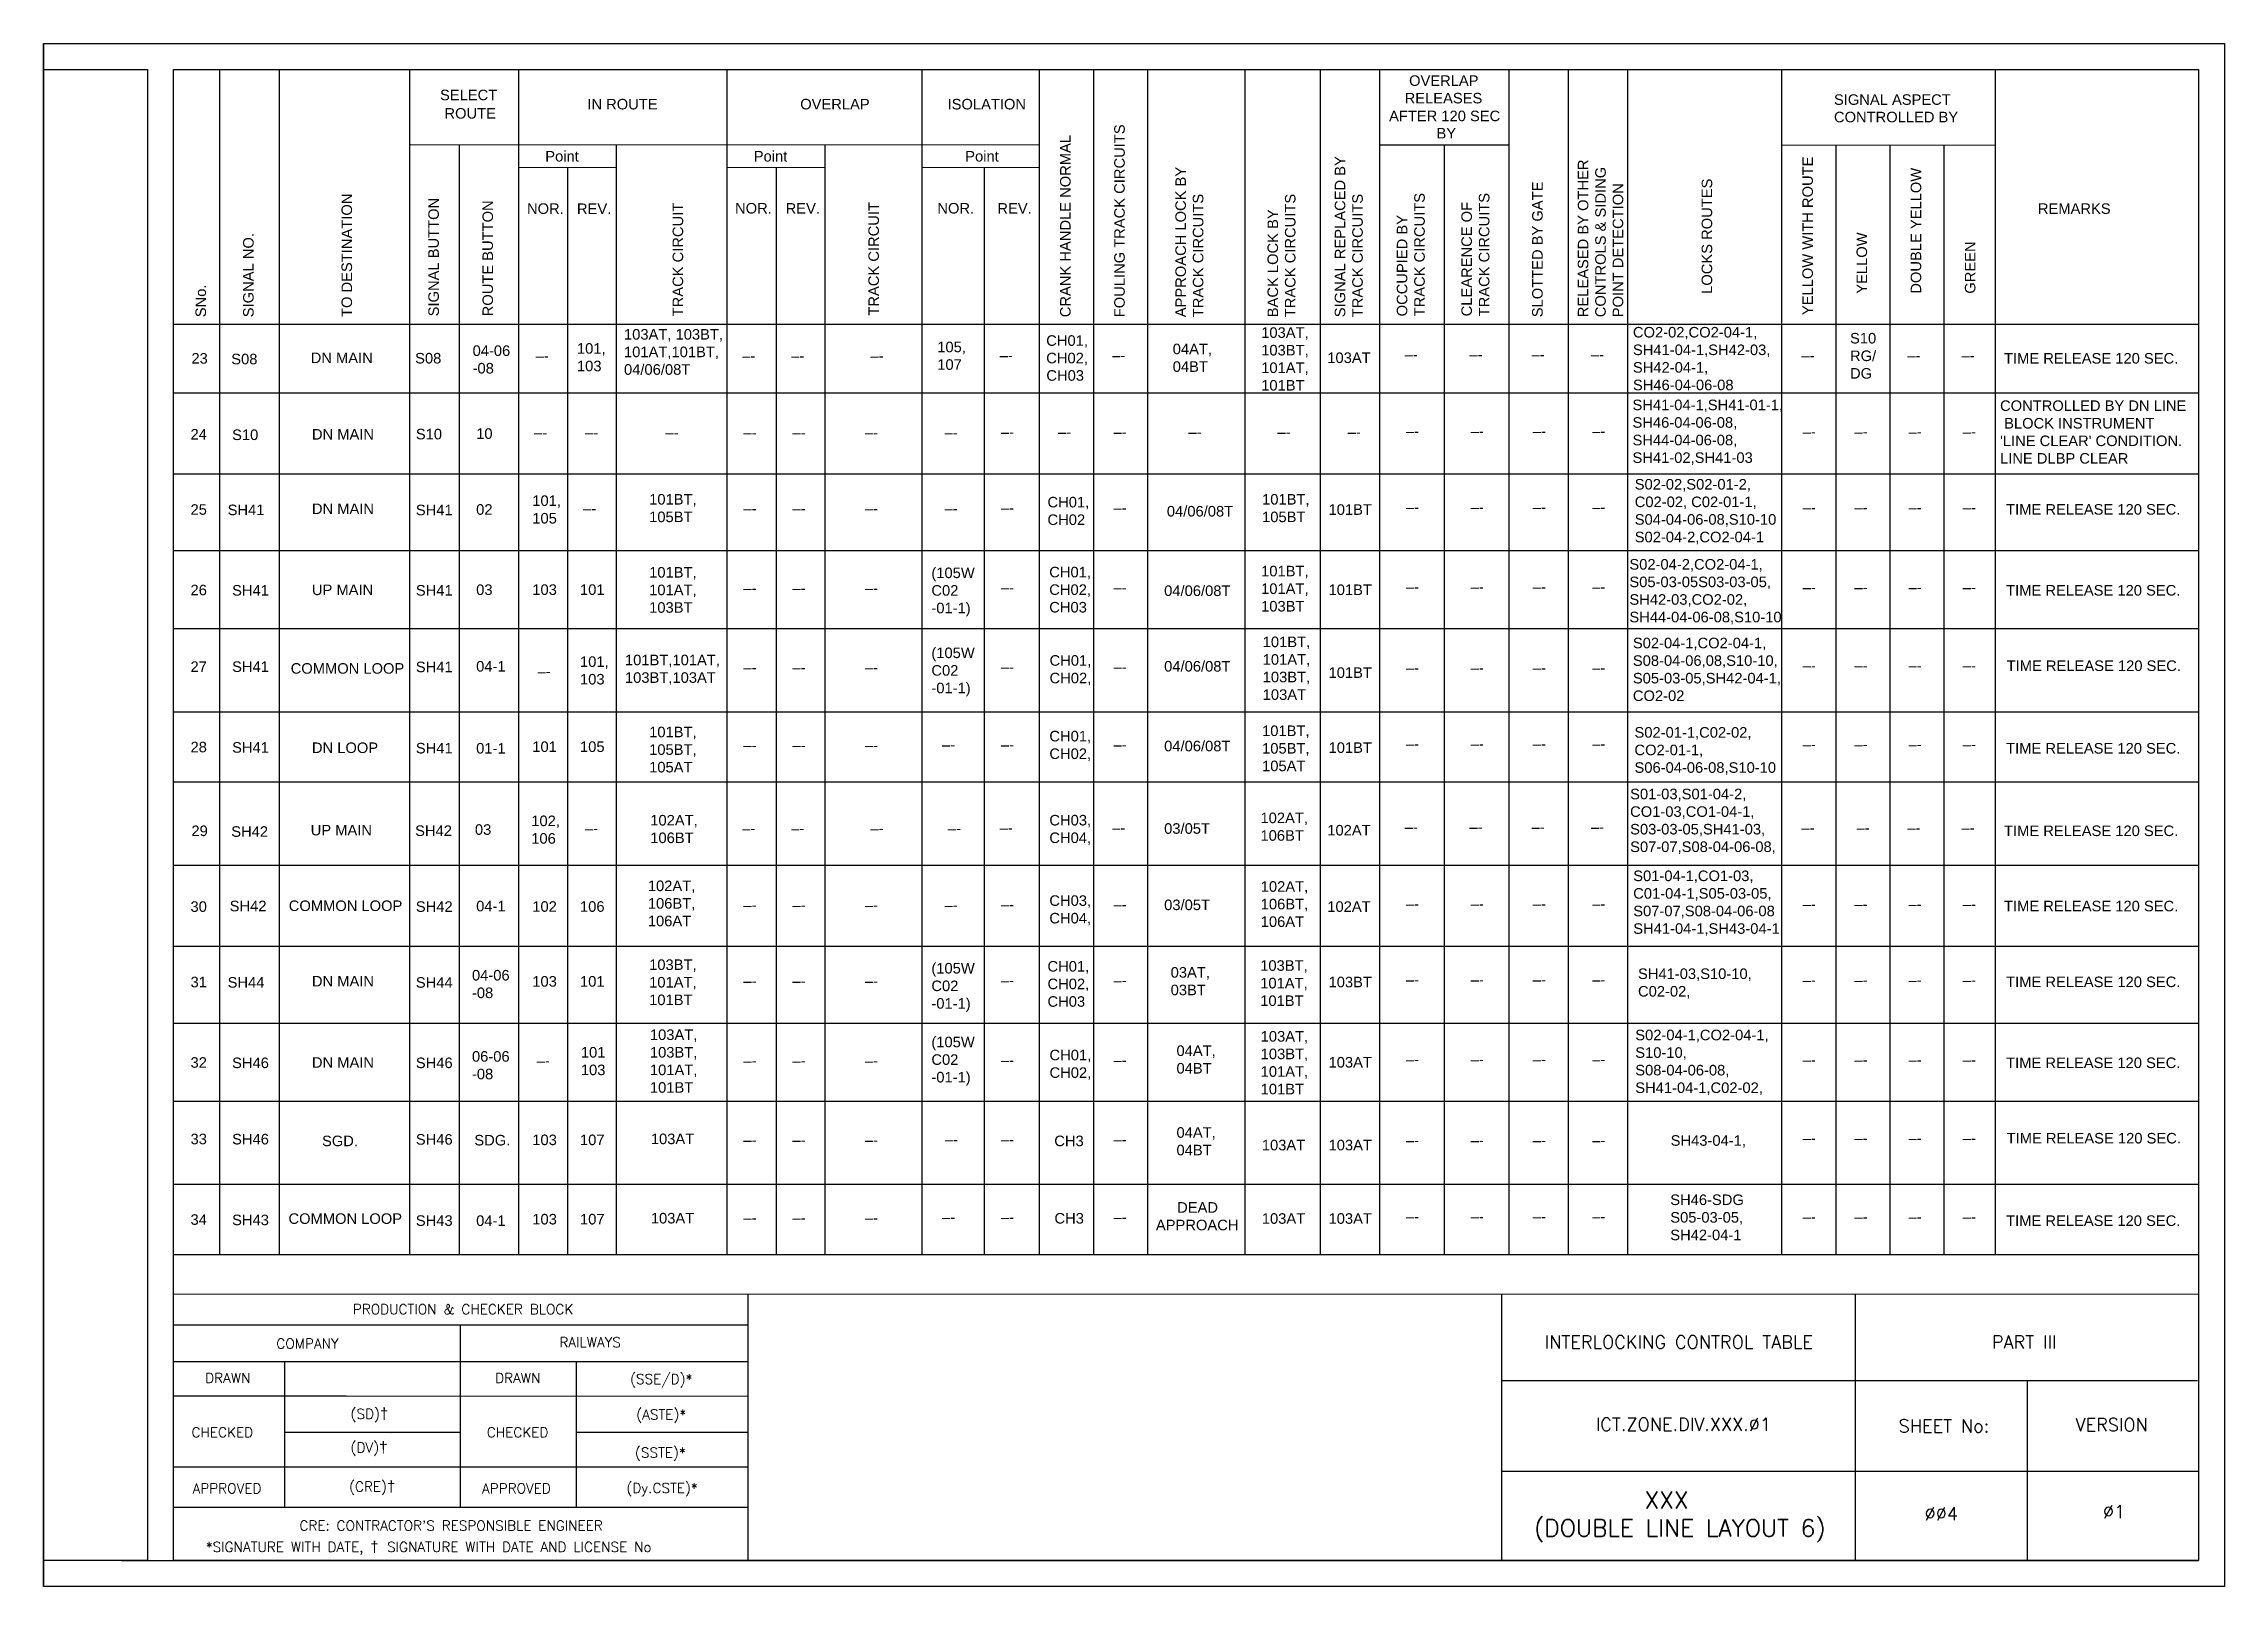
# Model space of a CAD drawing. Header units: inches. Extents: x -19 to 1645, y 43 to 741.
# Drawn here: x 1219.6 to 1639.6, y 42.8 to 339.8 of the extents above; entities that cross this region are included whole.
import ezdxf
from ezdxf.enums import TextEntityAlignment as Align

# ---------------------------------------------------------------- set-up
doc = ezdxf.new("R2010")
doc.units = ezdxf.units.IN
doc.header["$MEASUREMENT"] = 0
for name, color, linetype in [('PDF2_Text', 7, 'Continuous'), ('PDF3_Text', 7, 'Continuous'), ('PDF_Geometry', 7, 'Continuous'), ('PDF_Text', 7, 'Continuous')]:
    doc.layers.add(name, color=color, linetype=linetype)
doc.styles.add('PDF Arial', font='arial.ttf')
doc.styles.add('ROMANS', font='romans.shx', dxfattribs={"height": 2})

msp = doc.modelspace()

# ---------------------------------------------------------------- texts
at = {"style": 'ROMANS'}
for s, height, p in [('PRODUCTION & CHECKER BLOCK', 1.92, (1300.38, 96.2)), ('COMPANY', 1.92, (1270.42, 89.58)), ('RAILWAYS', 1.92, (1324.84, 89.84)), ('(SSE/D)*', 1.92, (1338.54, 82.75)), ('DRAWN', 1.92, (1255.07, 82.96)), ('DRAWN', 1.92, (1310.92, 82.96)), ('(ASTE)*', 1.92, (1338.54, 75.93)), ('CHECKED', 1.92, (1254.01, 72.5)), ('CHECKED', 1.92, (1310.88, 72.5)), ('(SSTE)*', 1.92, (1338.37, 68.6)), ('(Dy.CSTE)*', 1.92, (1338.7, 61.78)), ('APPROVED', 1.92, (1254.91, 61.7)), ('APPROVED', 1.92, (1310.65, 61.7)), ('XXX', 3.3, (1532.16, 59.47)), ("CRE: CONTRACTOR'S RESPONSIBLE ENGINEER", 1.92, (1298.07, 54.55)), ('(DOUBLE LINE LAYOUT 6)', 3.3, (1534.72, 54.08))]:
    msp.add_text(s, height=height, dxfattribs=at).set_placement(p, align=Align.MIDDLE_CENTER)
at = {"lineweight": -2, "style": 'ROMANS'}
for s, p in [('INTERLOCKING CONTROL TABLE', (1534.52, 89.87)), ('PART III', (1601.02, 89.87)), ('ICT.ZONE.DIV.XXX.Ø1', (1535.41, 74.03)), ('SHEET No:', (1585.59, 73.73)), ('VERSION', (1617.89, 73.96)), ('ØØ4 ', (1585.93, 56.87)), ('Ø1', (1618.35, 57.24))]:
    msp.add_text(s, height=2.5, dxfattribs=at).set_placement(p, align=Align.MIDDLE_CENTER)
at = {"char_height": 1.92, "attachment_point": 1, "style": 'ROMANS'}
for s, width, insert in [('(SD){\\fArial|b0|i0|c0|p34;\\H1.08333x;†}', 8.1172, (1278.7, 77.17)), ('(DV){\\fArial|b0|i0|c0|p34;\\H1.08333x;†}', 8.1172, (1278.7, 70.7)), ('(CRE){\\fArial|b0|i0|c0|p34;\\H1.08333x;†}', 8.1172, (1278.41, 63.17)), ('\\pi-5.76,l9.6,t9.6;*SIGNATURE WITH DATE, {\\fArial|b0|i0|c0|p34;\\H1.08333x;†  }SIGNATURE WITH DATE AND LICENSE No', 104.6362, (1246.99, 51.56))]:
    msp.add_mtext_dynamic_manual_height_columns(s, width=width, gutter_width=12.5, heights=[0], dxfattribs=dict(at, insert=insert))
at = {"layer": 'PDF2_Text', "attachment_point": 7, "style": 'PDF Arial'}
for s, insert, char_height in [('04-06\\P-08', (1302.21, 276.31), 2.03), ('101,\\P103', (1322.31, 276.74), 2.03), ('103AT, 103BT,\\P101AT,101BT,\\P04/06/08T', (1331.37, 276.07), 2.0298), ('105,\\P107', (1391.7, 277.02), 2.03), ('CH01,', (1412.69, 281.29), 2.03), ('04AT,\\P04BT', (1437.05, 276.63), 2.03), ('103AT,\\P103BT,\\P101AT,\\P101BT', (1454.09, 273.02), 2.03), ('CO2-02,CO2-04-1, \\PSH41-04-1,SH42-03,\\PSH42-04-1,\\PSH46-04-06-08', (1525.68, 273.09), 2.0298), ('S10\\PRG/\\PDG', (1567.49, 275.32), 2.03), ('23', (1248.06, 278.21), 2.03), ('S08', (1255.73, 278.08), 2.03), ('S08', (1291.14, 278.24), 2.03), ('–-', (1314.36, 278.72), 2.03), ('–-', (1354.14, 278.72), 2.03), ('–-', (1363.57, 278.72), 2.03), ('–-', (1378.84, 278.72), 2.03), ('–-', (1403.72, 278.83), 2.03), ('CH02,', (1412.69, 277.92), 2.03), ('–-', (1425.41, 278.83), 2.03), ('103AT', (1466.82, 278.33), 2.03), ('–-', (1481.73, 278.99), 2.03), ('–-', (1494.19, 278.99), 2.03), ('–-', (1506.15, 278.99), 2.03), ('–-', (1517.61, 278.99), 2.03), ('–-', (1558.14, 278.81), 2.03), ('–-', (1578.53, 278.81), 2.03), ('–-', (1588.97, 278.81), 2.03), ('TIME RELEASE 120 SEC.', (1597.15, 278.22), 2.0298), ('CH03', (1412.71, 274.92), 2.03), ('S10', (1255.89, 263.5), 2.03), ('S10', (1291.28, 263.63), 2.03), ('10', (1302.9, 263.73), 2.03), ('–-', (1314.06, 263.95), 2.03), ('–-', (1323.89, 263.95), 2.03), ('–-', (1339.35, 263.95), 2.03), ('–-', (1354.37, 263.95), 2.03), ('–-', (1363.81, 263.95), 2.03), ('–-', (1377.76, 263.95), 2.03), ('–-', (1393.12, 263.95), 2.03), ('–-', (1403.96, 264.07), 2.03), ('–-', (1414.98, 264.07), 2.03), ('–-', (1425.65, 264.07), 2.03), ('–-', (1440.08, 264.07), 2.03), ('–-', (1457.22, 264.07), 2.03), ('–-', (1470.75, 264.07), 2.03), ('–-', (1481.97, 264.21), 2.03), ('–-', (1494.43, 264.21), 2.03), ('–-', (1506.39, 264.21), 2.03), ('–-', (1517.84, 264.21), 2.03), ('–-', (1558.38, 264.13), 2.03), ('–-', (1568.34, 264.13), 2.03), ('–-', (1578.77, 264.13), 2.03), ('–-', (1589.2, 264.13), 2.03), ('101,\\P105', (1313.71, 247.43), 2.03), ('101BT,\\P105BT', (1336.21, 247.69), 2.03), ('CH01,\\PCH02', (1412.93, 247.15), 2.03), ('101BT,\\P105BT', (1454.26, 247.69), 2.03), ('SH41', (1255.03, 249.04), 2.03), ('SH41', (1291.28, 249.02), 2.03), ('02', (1302.9, 249.12), 2.03), ('–-', (1323.5, 249.34), 2.03), ('–-', (1354.37, 249.34), 2.03), ('–-', (1363.81, 249.34), 2.03), ('–-', (1377.76, 249.34), 2.03), ('–-', (1393.12, 249.34), 2.03), ('–-', (1403.96, 249.46), 2.03), ('–-', (1425.65, 249.46), 2.03), ('04/06/08T', (1435.92, 248.78), 2.03), ('101BT', (1467.06, 249.1), 2.03), ('–-', (1481.97, 249.6), 2.03), ('–-', (1494.43, 249.6), 2.03), ('–-', (1506.39, 249.6), 2.03), ('–-', (1517.84, 249.6), 2.03), ('–-', (1558.38, 249.52), 2.03), ('–-', (1568.34, 249.52), 2.03), ('–-', (1578.77, 249.52), 2.03), ('–-', (1589.2, 249.52), 2.03), ('TIME RELEASE 120 SEC.', (1597.56, 249.14), 2.0298), ('SH41', (1255.89, 233.55), 2.03), ('SH41', (1291.28, 233.55), 2.03), ('03', (1302.9, 233.67), 2.03), ('103', (1313.71, 233.69), 2.03), ('101', (1322.9, 233.69), 2.03), ('101BT,\\P101AT,\\P103BT', (1336.21, 230.25), 2.03), ('(105W\\PC02\\P-01-1)', (1390.57, 229.57), 2.03), ('CH01,\\PCH02,\\PCH03', (1413.27, 230.3), 2.03), ('04/06/08T', (1435.4, 233.48), 2.03), ('101BT,\\P101AT,\\P103BT', (1454.07, 230.49), 2.03), ('101BT', (1467.06, 233.66), 2.03), ('TIME RELEASE 120 SEC.', (1597.56, 233.56), 2.0298), ('–-', (1354.37, 233.99), 2.03), ('–-', (1363.81, 233.99), 2.03), ('–-', (1377.76, 233.99), 2.03), ('–-', (1403.96, 234.11), 2.03), ('–-', (1425.65, 234.11), 2.03), ('–-', (1481.97, 234.25), 2.03), ('–-', (1494.43, 234.25), 2.03), ('–-', (1506.39, 234.25), 2.03), ('–-', (1517.84, 234.25), 2.03), ('–-', (1558.38, 234.17), 2.03), ('–-', (1568.34, 234.17), 2.03), ('–-', (1578.77, 234.17), 2.03), ('–-', (1589.2, 234.17), 2.03), ('(105W\\PC02\\P-01-1)', (1390.57, 214.17), 2.03), ('101BT,\\P101AT,\\P103BT,\\P103AT', (1454.38, 213.48), 2.03), ('SH41', (1255.89, 218.86), 2.03), ('SH41', (1291.28, 218.81), 2.03), ('04-1', (1302.9, 218.93), 2.03), ('–-', (1314.73, 217.99), 2.03), ('101,\\P103', (1322.9, 216.44), 2.03), ('–-', (1354.37, 218.72), 2.03), ('–-', (1363.81, 218.72), 2.03), ('–-', (1377.76, 218.72), 2.03), ('–-', (1403.96, 218.84), 2.03), ('CH01,\\PCH02,', (1413.33, 216.32), 2.03), ('–-', (1425.65, 218.84), 2.03), ('04/06/08T', (1435.4, 218.93), 2.03), ('101BT', (1467.06, 217.71), 2.03), ('–-', (1481.97, 218.66), 2.03), ('–-', (1494.43, 218.66), 2.03), ('–-', (1506.39, 218.66), 2.03), ('–-', (1517.84, 218.66), 2.03), ('–-', (1558.38, 219.09), 2.03), ('–-', (1568.34, 219.09), 2.03), ('–-', (1578.77, 219.09), 2.03), ('–-', (1589.2, 219.09), 2.03), ('TIME RELEASE 120 SEC.', (1597.66, 219.04), 2.0298), ('101BT,\\P105BT,\\P105AT', (1336.21, 199.51), 2.03), ('CH01,\\PCH02,', (1413.29, 201.75), 2.03), ('101BT,\\P105BT,\\P105AT', (1454.26, 199.75), 2.03), ('SH41', (1255.89, 203.31), 2.03), ('SH41', (1291.28, 203.17), 2.03), ('01-1', (1302.9, 203.15), 2.03), ('101', (1313.71, 203.45), 2.03), ('105', (1322.9, 203.45), 2.03), ('–-', (1354.37, 203.76), 2.03), ('–-', (1363.81, 203.76), 2.03), ('–-', (1377.76, 203.76), 2.03), ('–-', (1392.63, 203.88), 2.03), ('–-', (1403.96, 203.88), 2.03), ('–-', (1425.65, 203.88), 2.03), ('04/06/08T', (1435.4, 203.58), 2.03), ('101BT', (1467.06, 203.27), 2.03), ('–-', (1481.97, 204.02), 2.03), ('–-', (1494.43, 204.02), 2.03), ('–-', (1506.39, 204.02), 2.03), ('–-', (1517.84, 204.02), 2.03), ('–-', (1558.38, 203.93), 2.03), ('–-', (1568.34, 203.93), 2.03), ('–-', (1578.77, 203.93), 2.03), ('–-', (1589.2, 203.93), 2.03), ('TIME RELEASE 120 SEC.', (1597.56, 203.15), 2.0298), ('S01-03,S01-04-2, \\PCO1-03,CO1-04-1,\\PS03-03-05,SH41-03,\\PS07-07,S08-04-06-08,', (1525.14, 183.84), 2.0298), ('29', (1248.06, 187.26), 2.03), ('SH42', (1255.73, 187.12), 2.03), ('SH42', (1291.14, 187.28), 2.03), ('03', (1302.66, 187.5), 2.03), ('102,\\P106', (1313.51, 185.79), 2.03), ('102AT,\\P106BT', (1336.43, 185.91), 2.03), ('CH03,\\PCH04,', (1413.29, 185.57), 2.03), ('03/05T', (1435.4, 187.7), 2.03), ('102AT', (1466.82, 187.37), 2.03), ('TIME RELEASE 120 SEC.', (1597.15, 187.26), 2.0298), ('–-', (1323.87, 187.76), 2.03), ('–-', (1354.14, 187.76), 2.03), ('–-', (1363.57, 187.76), 2.03), ('–-', (1378.84, 187.76), 2.03), ('–-', (1393.73, 187.76), 2.03), ('–-', (1403.72, 187.88), 2.03), ('–-', (1425.41, 187.88), 2.03), ('–-', (1481.73, 188.03), 2.03), ('–-', (1494.19, 188.03), 2.03), ('–-', (1506.15, 188.03), 2.03), ('–-', (1517.61, 188.03), 2.03), ('–-', (1558.14, 187.85), 2.03), ('–-', (1568.75, 187.85), 2.03), ('–-', (1578.53, 187.85), 2.03), ('–-', (1588.97, 187.85), 2.03), ('102AT,\\P106BT,\\P106AT', (1335.96, 169.9), 2.03), ('SH42', (1255.43, 172.78), 2.03), ('SH42', (1291.28, 172.67), 2.03), ('04-1', (1302.9, 172.77), 2.03), ('102', (1313.71, 172.68), 2.03), ('106', (1322.9, 172.68), 2.03), ('–-', (1354.37, 173), 2.03), ('–-', (1363.81, 173), 2.03), ('–-', (1377.76, 173), 2.03), ('–-', (1393.12, 173), 2.03), ('–-', (1403.96, 173.11), 2.03), ('CH03,\\PCH04,', (1413.29, 170.09), 2.03), ('–-', (1425.65, 173.11), 2.03), ('03/05T', (1435.4, 173), 2.03), ('102AT', (1466.82, 172.67), 2.03), ('–-', (1481.97, 173.25), 2.03), ('–-', (1494.43, 173.25), 2.03), ('–-', (1506.39, 173.25), 2.03), ('–-', (1517.84, 173.25), 2.03), ('–-', (1558.38, 173.17), 2.03), ('–-', (1568.34, 173.17), 2.03), ('–-', (1578.77, 173.17), 2.03), ('–-', (1589.2, 173.17), 2.03), ('TIME RELEASE 120 SEC.', (1597.15, 172.77), 2.0298), ('SH44', (1255.03, 158.08), 2.03), ('SH44', (1291.28, 158.06), 2.03), ('04-06\\P-08', (1302.09, 156.07), 2.03), ('103', (1313.71, 158.27), 2.03), ('101', (1322.9, 158.27), 2.03), ('103BT,\\P101AT,\\P101BT', (1336.21, 154.72), 2.03), ('(105W\\PC02\\P-01-1)', (1390.57, 153.45), 2.03), ('CH01,\\PCH02,\\PCH03', (1412.93, 154.4), 2.03), ('03AT,\\P03BT', (1436.65, 156.62), 2.03), ('103BT,\\P101AT,\\P101BT', (1453.9, 154.55), 2.03), ('103BT', (1467.06, 158.15), 2.03), ('TIME RELEASE 120 SEC.', (1597.56, 158.18), 2.0298), ('–-', (1354.37, 158.38), 2.03), ('–-', (1363.81, 158.38), 2.03), ('–-', (1377.76, 158.38), 2.03), ('–-', (1403.96, 158.5), 2.03), ('–-', (1425.65, 158.5), 2.03), ('–-', (1481.97, 158.64), 2.03), ('–-', (1494.43, 158.64), 2.03), ('–-', (1506.39, 158.64), 2.03), ('–-', (1517.84, 158.64), 2.03), ('–-', (1558.38, 158.56), 2.03), ('–-', (1568.34, 158.56), 2.03), ('–-', (1578.77, 158.56), 2.03), ('–-', (1589.2, 158.56), 2.03), ('103AT,\\P103BT,\\P101AT,\\P101BT', (1336.36, 137.85), 2.03), ('(105W\\PC02\\P-01-1)', (1390.57, 139.25), 2.03), ('04AT,\\P04BT', (1437.78, 141.54), 2.03), ('103AT,\\P103BT,\\P101AT,\\P101BT', (1453.99, 137.54), 2.03), ('SH46', (1255.89, 142.59), 2.03), ('SH46', (1291.28, 142.59), 2.03), ('06-06\\P-08', (1302.09, 140.44), 2.03), ('–-', (1314.55, 143.04), 2.03), ('101\\P103', (1323.06, 141.23), 2.03), ('–-', (1354.37, 143.04), 2.03), ('–-', (1363.81, 143.04), 2.03), ('–-', (1377.76, 143.04), 2.03), ('–-', (1403.96, 143.15), 2.03), ('CH01,\\PCH02,', (1413.32, 140.36), 2.03), ('–-', (1425.65, 143.15), 2.03), ('103AT', (1467.06, 142.7), 2.03), ('–-', (1481.97, 143.29), 2.03), ('–-', (1494.43, 143.29), 2.03), ('–-', (1506.39, 143.29), 2.03), ('–-', (1517.84, 143.29), 2.03), ('–-', (1558.38, 143.21), 2.03), ('–-', (1568.34, 143.21), 2.03), ('–-', (1578.77, 143.21), 2.03), ('–-', (1589.2, 143.21), 2.03), ('TIME RELEASE 120 SEC.', (1597.56, 142.6), 2.0298), ('04AT,\\P04BT', (1437.78, 125.8), 2.03), ('SH46', (1291.28, 127.85), 2.03), ('SDG.', (1302.54, 127.7), 2.03), ('103', (1313.71, 127.76), 2.03), ('107', (1322.9, 127.76), 2.03), ('–-', (1354.37, 127.77), 2.03), ('–-', (1363.81, 127.77), 2.03), ('–-', (1377.76, 127.77), 2.03), ('–-', (1393.18, 127.88), 2.03), ('–-', (1403.96, 127.88), 2.03), ('CH3', (1414.24, 127.56), 2.03), ('–-', (1425.65, 127.88), 2.03), ('103AT', (1454.21, 126.76), 2.03), ('103AT', (1467.06, 126.76), 2.03), ('–-', (1481.97, 127.71), 2.03), ('–-', (1494.43, 127.71), 2.03), ('–-', (1506.39, 127.71), 2.03), ('–-', (1517.84, 127.71), 2.03), ('–-', (1558.38, 128.14), 2.03), ('–-', (1568.34, 128.14), 2.03), ('–-', (1578.77, 128.14), 2.03), ('–-', (1589.2, 128.14), 2.03), ('TIME RELEASE 120 SEC.', (1597.66, 128.08), 2.0298), ('SH43', (1255.89, 112.35), 2.03), ('SH43', (1291.28, 112.22), 2.03), ('04-1', (1302.9, 112.2), 2.03), ('103', (1313.71, 112.49), 2.03), ('107', (1322.9, 112.49), 2.03), ('–-', (1354.37, 112.8), 2.03), ('–-', (1363.81, 112.8), 2.03), ('–-', (1377.76, 112.8), 2.03), ('–-', (1392.63, 112.92), 2.03), ('–-', (1403.96, 112.92), 2.03), ('CH3', (1414.27, 112.66), 2.03), ('–-', (1425.65, 112.92), 2.03), ('\\pi-3.75423;DEAD\\P\\pi-7.84282;APPROACH', (1441.65, 111.37), 2.0298), ('103AT', (1454.21, 112.62), 2.03), ('103AT', (1467.06, 112.62), 2.03), ('–-', (1481.97, 113.06), 2.03), ('–-', (1494.43, 113.06), 2.03), ('–-', (1506.39, 113.06), 2.03), ('–-', (1517.84, 113.06), 2.03), ('–-', (1558.38, 112.98), 2.03), ('–-', (1568.34, 112.98), 2.03), ('–-', (1578.77, 112.98), 2.03), ('–-', (1589.2, 112.98), 2.03), ('TIME RELEASE 120 SEC.', (1597.56, 112.2), 2.0298)]:
    msp.add_mtext(s, dxfattribs=dict(at, insert=insert, char_height=char_height))
for s, insert, char_height, width in [('101BT,101AT,\\P103BT,103AT', (1331.56, 216.41), 2.0298, 8.5815), ('102AT,\\P106BT', (1453.95, 186.36), 2.03, 8.5815), ('102AT,\\P106BT,\\P106AT', (1454, 169.77), 2.03, 8.5815), ('SH46', (1255.89, 127.9), 2.03, 6.4451), ('103AT', (1336.54, 127.95), 2.03, 8.5815), ('103AT', (1336.54, 112.68), 2.03, 8.5815)]:
    msp.add_mtext(s, dxfattribs=dict(at, insert=insert, char_height=char_height, width=width))
at = {"layer": 'PDF3_Text', "char_height": 2.0298, "attachment_point": 7, "style": 'PDF Arial'}
for s, insert, width in [('SH41-04-1,SH41-01-1, \\PSH46-04-06-08,\\PSH44-04-06-08,\\PSH41-02,SH41-03', (1525.6, 258.75), 27.5657), ('S02-04-1,CO2-04-1,\\PS08-04-06,08,S10-10,\\PS05-03-05,SH42-04-1,\\PCO2-02', (1525.67, 213.26), 28.1514), ('S01-04-1,CO1-03, \\PC01-04-1,S05-03-05,\\PS07-07,S08-04-06-08\\PSH41-04-1,SH43-04-1', (1525.74, 168.09), 27.5657)]:
    msp.add_mtext(s, dxfattribs=dict(at, insert=insert, width=width))
at = {"layer": 'PDF3_Text', "attachment_point": 7, "style": 'PDF Arial'}
for s, insert, char_height in [('S02-02,S02-01-2,\\PC02-02, C02-01-1, \\PS04-04-06-08,S10-10\\PS02-04-2,CO2-04-1', (1526.03, 243.47), 2.0298), ('S02-04-2,CO2-04-1,\\PS05-03-05S03-03-05,\\PSH42-03,CO2-02,\\PSH44-04-06-08,S10-10', (1525, 228.06), 2.0298), ('S02-01-1,C02-02,\\PCO2-01-1,\\PS06-04-06-08,S10-10', (1525.98, 199.09), 2.0298), ('SH41-03,S10-10,\\PC02-02, ', (1526.66, 156.01), 2.0298), ('S02-04-1,CO2-04-1,\\PS10-10,\\PS08-04-06-08,\\PSH41-04-1,C02-02,', (1526.13, 137.45), 2.0298), ('SH43-04-1, ', (1532.95, 127.29), 2.0298), ('SH46-SDG\\PS05-03-05,\\PSH42-04-1 ', (1532.87, 109.46), 2.03)]:
    msp.add_mtext(s, dxfattribs=dict(at, insert=insert, char_height=char_height))
at = {"layer": 'PDF_Text', "attachment_point": 7, "style": 'PDF Arial'}
for s, insert, char_height in [('OVERLAP', (1482.57, 331.68), 2.027), ('SELECT', (1295.94, 328.92), 2.027), ('IN ROUTE', (1324.31, 327.15), 2.027), ('OVERLAP', (1365.31, 327.15), 2.027), ('ISOLATION', (1393.69, 327.15), 2.027), ('RELEASES', (1481.72, 328.31), 2.027), ('SIGNAL ASPECT', (1564.4, 328.03), 2.0273), ('ROUTE', (1296.79, 325.38), 2.027), ('AFTER 120 SEC', (1478.72, 324.88), 2.0273), ('BY', (1487.85, 321.59), 2.027), ('CONTROLLED BY', (1564.4, 324.67), 2.0273), ('Point', (1316.21, 317.12), 2.027), ('Point', (1356.36, 317.12), 2.027), ('Point', (1397.09, 317.12), 2.027), ('NOR.', (1312.69, 307.04), 2.027), ('REV.', (1322.31, 307.04), 2.027), ('NOR.', (1352.76, 307.11), 2.027), ('REV.', (1362.5, 307.11), 2.027), ('NOR.', (1391.72, 307.11), 2.027), ('REV.', (1403.28, 307.11), 2.027), ('REMARKS', (1603.68, 307.04), 2.027), ('DN MAIN', (1271.03, 278.34), 2.027), ("CONTROLLED BY DN LINE\\P BLOCK INSTRUMENT \\P'LINE CLEAR' CONDITION. \\PLINE DLBP CLEAR", (1596.39, 258.96), 2.0273), ('24', (1247.89, 263.63), 2.027), ('DN MAIN', (1271.27, 263.61), 2.027), ('25', (1247.89, 249.11), 2.027), ('DN MAIN', (1271.27, 249.28), 2.027), ('26', (1247.89, 233.62), 2.027), ('UP MAIN', (1271.27, 233.65), 2.027), ('27', (1247.89, 218.89), 2.027), ('COMMON LOOP', (1267.18, 218.52), 2.0273), ('28', (1247.89, 203.38), 2.027), ('DN LOOP', (1271.27, 203.25), 2.027), ('UP MAIN', (1271.03, 187.39), 2.027), ('30', (1247.89, 172.67), 2.027), ('COMMON LOOP', (1266.81, 172.83), 2.0273), ('31', (1247.89, 158.15), 2.027), ('DN MAIN', (1271.27, 158.33), 2.027), ('32', (1247.89, 142.66), 2.027), ('DN MAIN', (1271.27, 142.69), 2.027), ('33', (1247.89, 127.93), 2.027), ('SGD.', (1273.21, 127.56), 2.027), ('34', (1247.89, 112.42), 2.027), ('COMMON LOOP', (1266.76, 112.6), 2.0273)]:
    msp.add_mtext(s, dxfattribs=dict(at, insert=insert, char_height=char_height))
at = {"layer": 'PDF_Text', "attachment_point": 7, "rotation": 90, "style": 'PDF Arial'}
for s, insert, char_height in [('FOULING TRACK CIRCUITS', (1427.84, 287.17), 2.0273), ('CRANK HANDLE NORMAL', (1417.41, 287.17), 2.0273), ('APPROACH LOCK BY', (1439.62, 287.17), 2.0273), ('SIGNAL REPLACED BY', (1470.31, 287.17), 2.0273), ('RELEASED BY OTHER', (1517.12, 287.17), 2.0273), ('CONTROLS & SIDING', (1520.48, 287.17), 2.0273), ('YELLOW WITH ROUTE', (1560.37, 287.58), 2.0273), ('DOUBLE YELLOW', (1581.23, 291.7), 2.0273), ('TRACK CIRCUITS', (1485.62, 287.34), 2.0273), ('TRACK CIRCUITS', (1498.07, 287.34), 2.0273), ('SLOTTED BY GATE', (1508.33, 287.17), 2.0273), ('POINT DETECTION', (1523.84, 287.17), 2.0273), ('LOCKS ROUTES', (1540.97, 291.67), 2.0273), ('TO DESTINATION', (1279.02, 287.22), 2.0273), ('SIGNAL BUTTON', (1295.74, 287.34), 2.0273), ('ROUTE BUTTON', (1306.17, 287.34), 2.0273), ('TRACK CIRCUIT', (1342.79, 287.34), 2.0273), ('TRACK CIRCUIT', (1380.49, 287.48), 2.0273), ('TRACK CIRCUITS', (1442.98, 287.17), 2.0273), ('BACK LOCK BY', (1457.36, 287.17), 2.0273), ('TRACK CIRCUITS', (1460.72, 287.17), 2.0273), ('TRACK CIRCUITS', (1473.68, 287.17), 2.0273), ('OCCUPIED BY', (1482.26, 287.34), 2.0273), ('CLEARENCE OF', (1494.7, 287.34), 2.0273), ('SIGNAL NO.', (1260.07, 287.17), 2.027), ('YELLOW', (1570.8, 291.7), 2.027), ('GREEN', (1591.67, 291.7), 2.027), ('SNo.', (1250.9, 287.17), 2.027)]:
    msp.add_mtext(s, dxfattribs=dict(at, insert=insert, char_height=char_height))

# ---------------------------------------------------------------- blocks, each defined once
blk = doc.blocks.new('A$C1B685902')
at = {"color": 7}
blk.add_line((0, 297), (0, 0), dxfattribs=at)
for points in [[(0, 297), (420, 297), (420, 0), (0, 0)], [(25, 292), (415, 292), (415, 5), (25, 5)]]:
    blk.add_lwpolyline(points, close=True, dxfattribs=at)
blk.add_lwpolyline([(0, 292), (20, 292), (20, 5), (0, 5)], dxfattribs=at)

# ---------------------------------------------------------------- linework, layer by layer
for p, q in [((1253.49, 334.84), (1253.49, 106.7)), ((1264.94, 334.84), (1264.94, 106.7)), ((1290.03, 334.84), (1290.03, 106.7)), ((1311.04, 334.84), (1311.04, 106.7)), ((1351.19, 334.84), (1351.19, 106.7)), ((1388.76, 334.84), (1388.76, 106.7)), ((1411.34, 334.84), (1411.34, 106.7)), ((1421.77, 334.84), (1421.77, 106.7)), ((1432.2, 334.84), (1432.2, 106.7)), ((1450.96, 334.84), (1450.96, 106.7)), ((1465.42, 334.84), (1465.42, 106.7)), ((1476.86, 334.84), (1476.86, 106.7)), ((1501.76, 334.84), (1501.76, 106.7)), ((1513.2, 334.84), (1513.2, 106.7)), ((1524.64, 334.84), (1524.64, 106.7)), ((1554.29, 334.84), (1554.29, 106.7)), ((1595.47, 334.84), (1595.47, 106.7)), ((1411.34, 320.3), (1290.24, 320.33)), ((1299.6, 320.4), (1299.6, 106.7)), ((1329.89, 320.33), (1329.89, 106.7)), ((1370.04, 320.4), (1370.04, 106.7)), ((1501.76, 320.28), (1476.86, 320.29)), ((1489.31, 320.4), (1489.31, 106.7)), ((1595.47, 320.26), (1554.29, 320.27)), ((1564.73, 320.26), (1564.73, 106.7)), ((1575.16, 320.26), (1575.16, 106.7)), ((1585.59, 320.26), (1585.59, 106.7)), ((1320.46, 316.05), (1320.46, 106.7)), ((1360.68, 315.98), (1360.68, 106.7)), ((1400.76, 315.98), (1400.76, 106.7)), ((1634.59, 285.76), (1244.59, 285.76)), ((1634.59, 272.58), (1244.59, 272.58)), ((1634.59, 256.99), (1244.59, 256.99)), ((1634.59, 242.17), (1244.59, 242.17)), ((1634.59, 227.17), (1244.59, 227.17)), ((1634.59, 211.14), (1244.59, 211.14)), ((1634.59, 197.66), (1244.59, 197.66)), ((1634.59, 181.62), (1244.59, 181.62)), ((1634.59, 166.04), (1244.59, 166.04)), ((1634.59, 151.21), (1244.59, 151.21)), ((1634.59, 136.21), (1244.59, 136.21)), ((1634.59, 120.18), (1244.59, 120.18)), ((1634.59, 106.7), (1244.59, 106.7)), ((1244.61, 99.11), (1634.59, 99.19)), ((1355.2, 99.19), (1355.2, 47.85)), ((1277.85, 93.14), (1244.6, 93.14)), ((1355.2, 93.13), (1277.85, 93.14)), ((1299.81, 93.14), (1299.81, 58.04)), ((1277.85, 86.1), (1244.6, 86.1)), ((1266.04, 58.04), (1266.04, 86.1)), ((1355.2, 86.09), (1277.85, 86.1)), ((1322.25, 58.04), (1322.25, 86.09)), ((1601.63, 82.47), (1601.63, 47.85)), ((1277.85, 79.43), (1244.6, 79.43)), ((1355.2, 79.42), (1277.85, 79.43)), ((1299.81, 72.45), (1266.04, 72.45)), ((1286.5, 72.3), (1286.5, 72.3)), ((1355.2, 72.45), (1322.25, 72.45)), ((1277.85, 65.78), (1244.6, 65.79)), ((1355.2, 65.78), (1277.85, 65.78)), ((1277.85, 58.04), (1244.6, 58.04)), ((1355.2, 58.04), (1277.84, 58.04))]:
    msp.add_line(p, q)
at = {"lineweight": -2}
for p, q in [((1500.45, 47.85), (1500.45, 99.19)), ((1500.45, 82.47), (1634.41, 82.47)), ((1500.45, 65.02), (1634.59, 65.02))]:
    msp.add_line(p, q, dxfattribs=at)
at = {"linetype": 'Continuous', "lineweight": -2}
for p, q in [((1568.53, 47.85), (1568.53, 99.19)), ((1234.59, 47.85), (1516.59, 47.85)), ((1234.59, 47.85), (1634.59, 47.85))]:
    msp.add_line(p, q, dxfattribs=at)
at = {"layer": 'PDF_Geometry', "lineweight": 15}
for points in [[(1264.94, 220.53), (1264.94, 334.91)], [(1290.03, 220.53), (1290.03, 334.91)], [(1501.76, 320.4), (1501.76, 334.84)], [(1513.2, 320.4), (1513.2, 334.84)], [(1524.64, 320.4), (1524.64, 334.84)], [(1290.24, 320.33), (1311.11, 320.33)], [(1311.11, 320.33), (1411.41, 320.33)], [(1476.93, 320.33), (1501.83, 320.33)], [(1501.76, 316.05), (1501.76, 320.4)], [(1513.2, 316.05), (1513.2, 320.4)], [(1524.64, 316.05), (1524.64, 320.4)], [(1311.11, 315.98), (1329.96, 315.98)], [(1320.46, 285.83), (1320.46, 316.05)], [(1351.26, 315.98), (1370.11, 315.98)], [(1388.76, 315.98), (1411.41, 315.98)], [(1501.76, 285.83), (1501.76, 316.05)], [(1513.2, 285.83), (1513.2, 316.05)], [(1524.64, 285.83), (1524.64, 316.05)], [(1411.34, 220.53), (1411.34, 285.76)], [(1421.77, 220.53), (1421.77, 285.76)]]:
    msp.add_lwpolyline(points, dxfattribs=at)

# ---------------------------------------------------------------- block references
msp.add_blockref('A$C1B685902', (1219.59, 42.85))

msp.set_redraw_order([(e.dxf.handle, doc.entitydb.next_handle()) for e in msp.query("TEXT MTEXT ATTDEF DIMENSION ARC_DIMENSION")])  # texts and dimensions are drawn at this point

doc.saveas('drawing.dxf')
